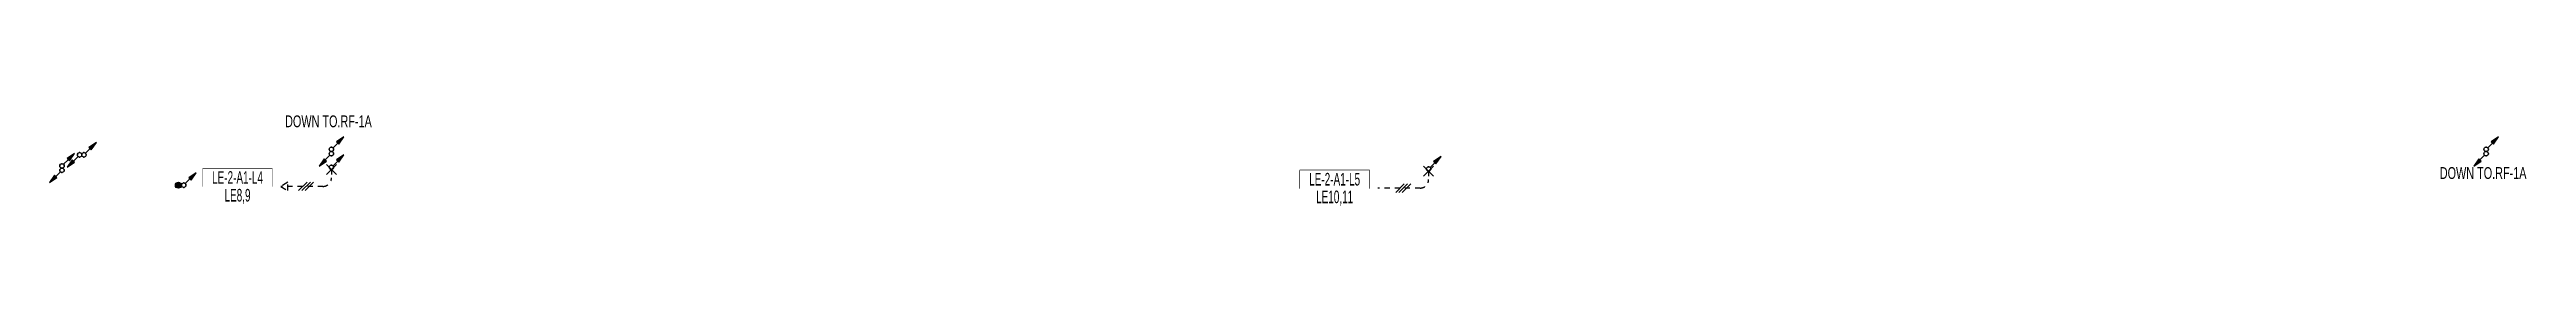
# Model space of a CAD drawing. Header units: millimetres. Extents: x 86947 to 500447, y -530175 to 1059536.
# Drawn here: x 94551 to 167812, y -51770 to -49085 of the extents above; entities that cross this region are included whole.
import ezdxf
from ezdxf.enums import TextEntityAlignment as Align

# ---------------------------------------------------------------- set-up
doc = ezdxf.new("R2010")
doc.units = ezdxf.units.MM
doc.header["$LTSCALE"] = 150
doc.set_wipeout_variables(frame=1)
doc.linetypes.add('D1', pattern=[3, 1, -1, 1])
for name, color, linetype in [('------01 Distribution Panel', 3, 'Continuous'), ('------04 Lighting Switch', 2, 'Continuous'), ('------04 Number of Strands (가닥수)', 1, 'Continuous'), ('-----20 General Symbol', 3, 'Continuous'), ('-----23 Concealed or Exposed Wire', 4, 'D1'), ('-----25 Emergency Lighting Embeded Wire in Ceiling or Wall', 1, 'Continuous'), ('6', 6, 'Continuous')]:
    doc.layers.add(name, color=color, linetype=linetype)
doc.styles.add('ELEC', font='')
doc.styles.get('ELEC').set_extended_font_data('Dotum')

msp = doc.modelspace()

# ---------------------------------------------------------------- texts
at = {"layer": '-----25 Emergency Lighting Embeded Wire in Ceiling or Wall', "style": 'ELEC', "width": 0.7}
for p in [(102800, -49265), (166530, -50799)]:
    msp.add_text('DOWN TO.RF-1A', height=350, dxfattribs=at).set_placement(p, align=Align.MIDDLE_CENTER)

# ---------------------------------------------------------------- blocks, each defined once
blk = doc.blocks.new('*U12')
h = blk.add_hatch(color=256)
edge = h.paths.add_edge_path()
edge.add_arc((0, -75), 75, 0, 360)
blk.add_circle((0, -75), 75)
blk = doc.blocks.new('O01')
blk.add_hatch(color=256).paths.add_polyline_path([(-149, -218), (-218, -149), (-368, -368)])
blk.add_line((-46, -46), (-184, -184))
blk.add_lwpolyline([(-368, -368), (-149, -218), (-218, -149), (-368, -368)])
blk.add_circle((0, 0), 65)
for p in [(-65, 0), (-65, 0), (0, 65), (0, 65), (65, 0), (65, 0), (0, -65), (0, -65)]:
    blk.add_point(p)
blk = doc.blocks.new('O07')
blk.add_lwpolyline([(0, -100), (173, 0), (0, 100)], close=True)
blk = doc.blocks.new('*U44')
at = {"color": 0}
for p, q in [((-186, -106), (26, 106)), ((-106, -106), (106, 106)), ((-26, -106), (186, 106))]:
    blk.add_line(p, q, dxfattribs=at)
blk = doc.blocks.new('A$Cd163eec7')
for p, q in [((150, 150), (-150, -150)), ((-150, 150), (150, -150))]:
    blk.add_line(p, q)

# ---------------------------------------------------------------- linework, layer by layer
at = {"layer": '------01 Distribution Panel', "color": 1}
for points in [[(99084, -51195), (101139, -51195), (101139, -50670), (99084, -50670)], [(131534, -51245), (133589, -51245), (133589, -50720), (131534, -50720)]]:
    msp.add_lwpolyline(points, close=True, dxfattribs=at)
at = {"layer": '-----23 Concealed or Exposed Wire'}
for points in [[(102889, -50695), (102889, -50945, -0.414214), (102639, -51195), (101389, -51195)], [(135339, -50745), (135339, -50995, -0.414214), (135089, -51245), (133839, -51245)]]:
    msp.add_lwpolyline(points, format="xyb", dxfattribs=at)

# ---------------------------------------------------------------- block references
at = {"layer": '------04 Lighting Switch', "xscale": 1.2, "yscale": 1.2, "zscale": 1.2, "rotation": 270}
msp.add_blockref('*U12', (98454, -51160), dxfattribs=at)
at = {"layer": '------04 Number of Strands (가닥수)', "xscale": 1.2, "yscale": 1.2, "zscale": 1.2}
for p in [(102139, -51195), (134589, -51245)]:
    msp.add_blockref('*U44', p, dxfattribs=at)
at = {"layer": '-----20 General Symbol', "rotation": 180}
for p in [(102889, -50095), (166619, -50095), (94919, -50587), (95569, -50260), (102889, -50630), (135339, -50680), (98519, -51160)]:
    msp.add_blockref('O01', p, dxfattribs=at)
at = {"layer": '-----20 General Symbol'}
for p in [(95439, -50260), (102889, -50225), (166619, -50225), (94919, -50717), (94919, -50717)]:
    msp.add_blockref('O01', p, dxfattribs=at)
at = {"layer": '-----23 Concealed or Exposed Wire', "xscale": 1.199999999953434, "yscale": 1.199999999953434, "zscale": 1.199999999953434, "rotation": 180}
msp.add_blockref('O07', (101596, -51195), dxfattribs=at)
at = {"layer": '6'}
for p in [(102889, -50695), (135339, -50745)]:
    msp.add_blockref('A$Cd163eec7', p, dxfattribs=at)

msp.set_redraw_order([(e.dxf.handle, doc.entitydb.next_handle()) for e in msp.query("TEXT MTEXT ATTDEF DIMENSION ARC_DIMENSION")])  # texts and dimensions are drawn at this point

# ---------------------------------------------------------------- next in the draw order: wipeouts: each hides what was drawn before it
at = {"color": 1}
for points in [[(99084, -51195), (101139, -51195), (101139, -50670), (99084, -50670)], [(131534, -51245), (133589, -51245), (133589, -50720), (131534, -50720)]]:
    msp.add_wipeout(points, dxfattribs=at)

# ---------------------------------------------------------------- next in the draw order: wipeouts: each hides what was drawn before it
for points in [[(99084, -51720), (101139, -51720), (101139, -51195), (99084, -51195)], [(131534, -51770), (133589, -51770), (133589, -51245), (131534, -51245)]]:
    msp.add_wipeout(points, dxfattribs=at)

# ---------------------------------------------------------------- next in the draw order: texts
at = {"style": 'ELEC', "width": 0.6}
for s, p in [('LE-2-A1-L4', (100111, -50932)), ('LE8,9', (100111, -51457)), ('LE-2-A1-L5', (132561, -50982)), ('LE10,11', (132561, -51507))]:
    msp.add_text(s, height=375, dxfattribs=at).set_placement(p, align=Align.MIDDLE_CENTER)

doc.saveas('drawing.dxf')
